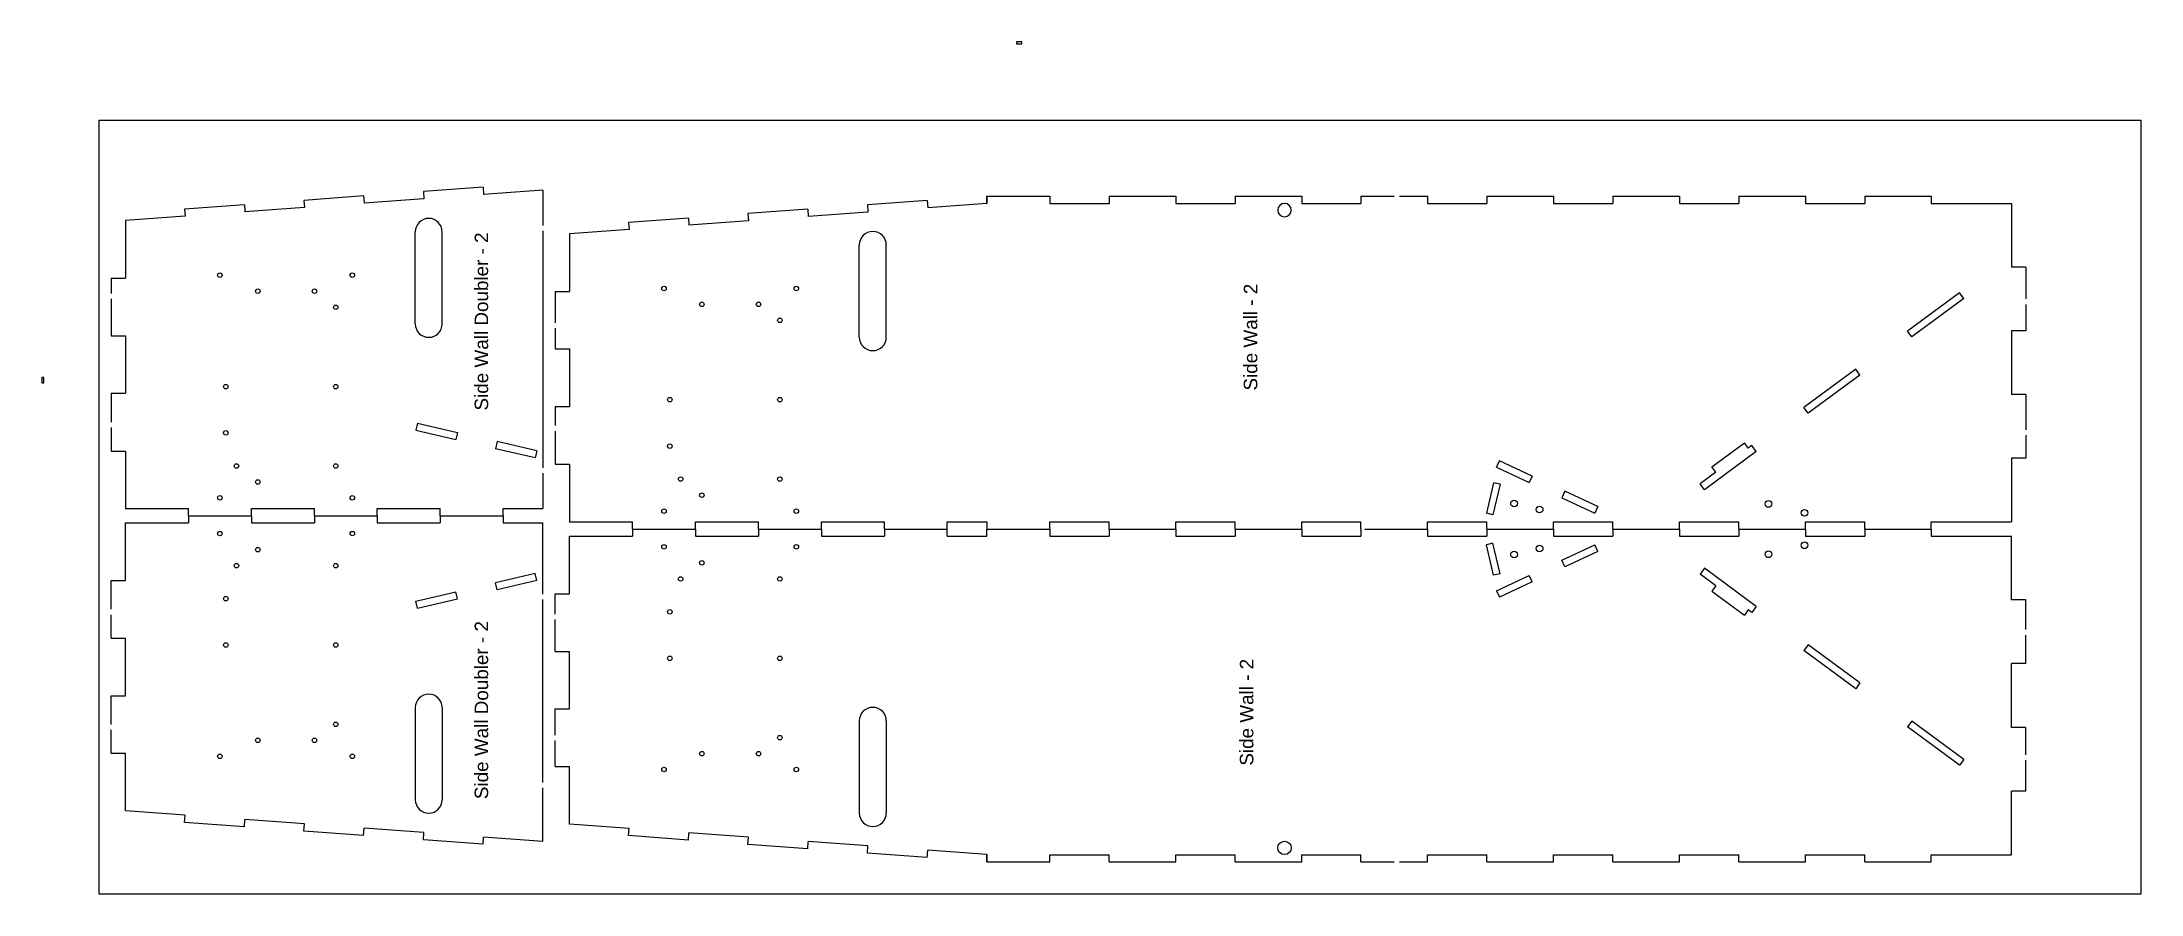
# Model space of a CAD drawing. Header units: millimetres. Extents: x -595 to -457, y 182 to 522.
# Drawn here: x -594.6 to -477.9, y 474.6 to 522 of the extents above; entities that cross this region are included whole.
import ezdxf

# ---------------------------------------------------------------- set-up
doc = ezdxf.new("R2010")
doc.units = ezdxf.units.MM
doc.header["$MEASUREMENT"] = 0
doc.layers.add('pic', color=7, linetype='Continuous')
doc.styles.get("Standard").update_dxf_attribs({"font": 'arial.ttf'})

msp = doc.modelspace()

# ---------------------------------------------------------------- texts
at = {"char_height": 0.75, "rotation": 90}
for s, insert, attachment_point in [('Side Wall Doubler - 2', (-570.54, 511.4), 3), ('Side Wall - 2', (-527.79, 508.55), 3), ('Side Wall Doubler - 2', (-570.54, 479.9), 1), ('Side Wall - 2', (-528.01, 481.76), 1)]:
    msp.add_mtext_dynamic_manual_height_columns(s, width=23.1831, gutter_width=1, heights=[0], dxfattribs=dict(at, insert=insert, attachment_point=attachment_point))

# ---------------------------------------------------------------- linework, layer by layer
at = {"color": 7, "linetype": 'Continuous', "lineweight": 25}
for p, q in [((-576.71, 513.43), (-580.03, 513.18)), ((-576.71, 513.43), (-576.68, 513.03)), ((-570.07, 513.91), (-573.39, 513.67)), ((-573.39, 513.67), (-573.36, 513.27)), ((-570.07, 513.91), (-570.04, 513.51)), ((-566.75, 513.75), (-570.04, 513.51)), ((-566.75, 513.75), (-566.75, 511.79)), ((-542.07, 513.41), (-542.07, 513.01)), ((-542.07, 513.41), (-538.57, 513.41)), ((-538.57, 513.41), (-538.57, 513.01)), ((-535.28, 513.41), (-535.28, 513.01)), ((-535.28, 513.41), (-531.57, 513.41)), ((-531.57, 513.41), (-531.57, 513.01)), ((-528.28, 513.41), (-528.28, 513.01)), ((-528.28, 513.41), (-524.57, 513.41)), ((-524.57, 513.41), (-524.57, 513.01)), ((-521.28, 513.41), (-521.28, 513.01)), ((-521.28, 513.41), (-519.43, 513.41)), ((-519.13, 513.41), (-517.58, 513.41)), ((-517.58, 513.41), (-517.58, 513.01)), ((-514.28, 513.41), (-514.28, 513.01)), ((-514.28, 513.41), (-510.58, 513.41)), ((-510.58, 513.41), (-510.58, 513.01)), ((-507.28, 513.41), (-507.28, 513.01)), ((-507.28, 513.41), (-503.58, 513.41)), ((-503.58, 513.41), (-503.58, 513.01)), ((-500.28, 513.41), (-500.28, 513.01)), ((-500.28, 513.41), (-496.58, 513.41)), ((-496.58, 513.41), (-496.58, 513.01)), ((-493.28, 513.41), (-493.28, 513.01)), ((-493.28, 513.41), (-489.58, 513.41)), ((-489.58, 513.41), (-489.58, 513.01)), ((-586.63, 512.3), (-589.95, 512.06)), ((-583.34, 512.94), (-586.66, 512.7)), ((-586.66, 512.7), (-586.63, 512.3)), ((-583.34, 512.94), (-583.32, 512.54)), ((-580, 512.79), (-583.32, 512.54)), ((-580.03, 513.18), (-580, 512.79)), ((-573.36, 513.27), (-576.68, 513.03)), ((-558.66, 512.2), (-561.98, 511.96)), ((-558.66, 512.2), (-558.64, 511.81)), ((-552.03, 512.69), (-555.35, 512.45)), ((-555.35, 512.45), (-555.32, 512.05)), ((-552.03, 512.69), (-552, 512.29)), ((-548.68, 512.53), (-552, 512.29)), ((-545.39, 513.17), (-548.71, 512.93)), ((-548.71, 512.93), (-548.68, 512.53)), ((-545.39, 513.17), (-545.36, 512.77)), ((-542.07, 513.01), (-545.36, 512.77)), ((-538.57, 513.01), (-535.28, 513.01)), ((-531.57, 513.01), (-528.28, 513.01)), ((-524.57, 513.01), (-521.28, 513.01)), ((-517.58, 513.01), (-514.28, 513.01)), ((-510.58, 513.01), (-507.28, 513.01)), ((-503.58, 513.01), (-500.28, 513.01)), ((-496.58, 513.01), (-493.28, 513.01)), ((-489.58, 513.01), (-485.13, 513.01)), ((-485.13, 513.01), (-485.13, 509.47)), ((-589.95, 512.06), (-589.95, 508.86)), ((-573.84, 506.32), (-573.84, 511.43)), ((-572.34, 506.32), (-572.34, 511.43)), ((-566.75, 511.49), (-566.75, 498.32)), ((-561.95, 511.56), (-565.27, 511.32)), ((-565.27, 511.32), (-565.27, 508.12)), ((-561.98, 511.96), (-561.95, 511.56)), ((-555.32, 512.05), (-558.64, 511.81)), ((-549.16, 505.58), (-549.16, 510.7)), ((-547.66, 505.58), (-547.66, 510.7)), ((-590.75, 508.86), (-590.75, 508)), ((-590.75, 508.86), (-589.95, 508.86)), ((-484.33, 509.47), (-485.13, 509.47)), ((-484.33, 509.47), (-484.33, 507.7)), ((-590.75, 507.7), (-590.75, 505.66)), ((-566.07, 508.12), (-566.07, 506.37)), ((-566.07, 508.12), (-565.27, 508.12)), ((-488.02, 508.04), (-490.9, 505.92)), ((-487.78, 507.72), (-490.66, 505.6)), ((-487.78, 507.72), (-488.02, 508.04)), ((-484.33, 507.4), (-484.33, 505.93)), ((-590.75, 505.66), (-589.95, 505.66)), ((-589.95, 505.66), (-589.95, 502.46)), ((-566.07, 506.07), (-566.07, 504.92)), ((-490.66, 505.6), (-490.9, 505.92)), ((-484.33, 505.93), (-485.13, 505.93)), ((-485.13, 505.93), (-485.13, 502.39)), ((-566.07, 504.92), (-565.27, 504.92)), ((-565.27, 504.92), (-565.27, 501.72)), ((-493.78, 503.79), (-496.67, 501.67)), ((-493.55, 503.47), (-496.43, 501.35)), ((-493.55, 503.47), (-493.78, 503.79)), ((-590.75, 502.46), (-590.75, 500.85)), ((-590.75, 502.46), (-589.95, 502.46)), ((-566.07, 501.72), (-566.07, 500.66)), ((-566.07, 501.72), (-565.27, 501.72)), ((-496.43, 501.35), (-496.67, 501.67)), ((-484.33, 502.39), (-485.13, 502.39)), ((-484.33, 502.39), (-484.33, 500.43)), ((-590.75, 500.55), (-590.75, 499.25)), ((-573.71, 500.79), (-573.8, 500.4)), ((-573.71, 500.79), (-571.5, 500.28)), ((-573.8, 500.4), (-571.59, 499.89)), ((-571.5, 500.28), (-571.59, 499.89)), ((-569.29, 499.77), (-569.38, 499.38)), ((-567.18, 498.87), (-569.38, 499.38)), ((-567.09, 499.26), (-569.29, 499.77)), ((-566.07, 500.36), (-566.07, 498.52)), ((-501.78, 498.37), (-499.97, 499.7)), ((-499.75, 499.4), (-499.97, 499.7)), ((-499.55, 499.55), (-499.75, 499.4)), ((-499.31, 499.23), (-499.55, 499.55)), ((-484.33, 500.13), (-484.33, 498.85)), ((-590.75, 499.25), (-589.95, 499.25)), ((-589.95, 499.25), (-589.95, 496.05)), ((-567.09, 499.26), (-567.18, 498.87)), ((-566.07, 498.52), (-565.27, 498.52)), ((-565.27, 498.52), (-565.27, 495.31)), ((-513.75, 498.35), (-513.58, 498.71)), ((-513.75, 498.35), (-511.93, 497.5)), ((-511.76, 497.86), (-513.58, 498.71)), ((-499.31, 499.23), (-502.19, 497.1)), ((-501.56, 498.07), (-501.78, 498.37)), ((-484.33, 498.85), (-485.13, 498.85)), ((-485.13, 498.85), (-485.13, 495.31)), ((-566.75, 498.02), (-566.75, 496.05)), ((-513.92, 497.49), (-514.31, 495.79)), ((-513.55, 497.41), (-513.95, 495.7)), ((-513.55, 497.41), (-513.92, 497.49)), ((-511.76, 497.86), (-511.93, 497.5)), ((-509.94, 497.01), (-510.11, 496.65)), ((-508.12, 496.16), (-509.94, 497.01)), ((-501.56, 498.07), (-502.43, 497.42)), ((-502.19, 497.1), (-502.43, 497.42)), ((-589.95, 496.05), (-586.45, 496.05)), ((-586.45, 495.65), (-586.45, 496.05)), ((-582.95, 496.05), (-579.45, 496.05)), ((-582.95, 495.65), (-582.95, 496.05)), ((-579.45, 495.65), (-579.45, 496.05)), ((-575.95, 496.05), (-572.45, 496.05)), ((-575.95, 495.65), (-575.95, 496.05)), ((-572.45, 495.65), (-572.45, 496.05)), ((-568.95, 496.05), (-566.75, 496.05)), ((-568.95, 495.65), (-568.95, 496.05)), ((-510.11, 496.65), (-508.29, 495.8)), ((-508.12, 496.16), (-508.29, 495.8)), ((-589.95, 495.25), (-586.45, 495.25)), ((-589.95, 492.05), (-589.95, 495.25)), ((-586.45, 495.65), (-582.95, 495.65)), ((-586.45, 495.65), (-586.45, 495.25)), ((-582.95, 495.65), (-582.95, 495.25)), ((-582.95, 495.25), (-579.45, 495.25)), ((-579.45, 495.65), (-575.95, 495.65)), ((-579.45, 495.65), (-579.45, 495.25)), ((-575.95, 495.65), (-575.95, 495.25)), ((-575.95, 495.25), (-572.45, 495.25)), ((-572.45, 495.65), (-568.95, 495.65)), ((-572.45, 495.65), (-572.45, 495.25)), ((-568.95, 495.65), (-568.95, 495.25)), ((-568.95, 495.25), (-566.75, 495.25)), ((-566.75, 491.3), (-566.75, 495.25)), ((-565.27, 495.31), (-561.77, 495.31)), ((-561.77, 494.91), (-561.77, 495.31)), ((-561.77, 494.91), (-558.27, 494.91)), ((-561.77, 494.91), (-561.77, 494.51)), ((-558.27, 495.31), (-554.77, 495.31)), ((-558.27, 494.91), (-558.27, 495.31)), ((-558.27, 494.91), (-558.27, 494.51)), ((-554.77, 494.91), (-554.77, 495.31)), ((-554.77, 494.91), (-551.27, 494.91)), ((-554.77, 494.91), (-554.77, 494.51)), ((-551.27, 495.31), (-547.77, 495.31)), ((-551.27, 494.91), (-551.27, 495.31)), ((-551.27, 494.91), (-551.27, 494.51)), ((-547.77, 494.91), (-547.77, 495.31)), ((-547.77, 494.91), (-544.27, 494.91)), ((-547.77, 494.91), (-547.77, 494.51)), ((-544.27, 495.31), (-542.07, 495.31)), ((-544.27, 494.51), (-544.27, 495.31)), ((-542.07, 495.31), (-542.07, 494.91)), ((-542.07, 494.91), (-538.57, 494.91)), ((-542.07, 494.51), (-542.07, 494.91)), ((-538.57, 495.31), (-535.28, 495.31)), ((-538.57, 494.91), (-538.57, 495.31)), ((-538.57, 494.91), (-538.57, 494.51)), ((-535.28, 494.91), (-535.28, 495.31)), ((-535.28, 494.91), (-531.57, 494.91)), ((-535.28, 494.91), (-535.28, 494.51)), ((-531.57, 495.31), (-528.28, 495.31)), ((-531.57, 494.91), (-531.57, 495.31)), ((-531.57, 494.91), (-531.57, 494.51)), ((-528.28, 494.91), (-528.28, 495.31)), ((-528.28, 494.91), (-524.57, 494.91)), ((-528.28, 494.91), (-528.28, 494.51)), ((-524.57, 495.31), (-521.28, 495.31)), ((-524.57, 494.91), (-524.57, 495.31)), ((-524.57, 494.91), (-524.57, 494.51)), ((-521.28, 494.91), (-521.28, 495.31)), ((-521.28, 494.91), (-521.28, 494.51)), ((-521.06, 494.91), (-517.58, 494.91)), ((-517.58, 495.31), (-514.28, 495.31)), ((-517.58, 494.91), (-517.58, 495.31)), ((-517.58, 494.91), (-517.58, 494.51)), ((-513.95, 495.7), (-514.31, 495.79)), ((-514.28, 494.91), (-514.28, 495.31)), ((-514.28, 494.91), (-510.58, 494.91)), ((-514.28, 494.91), (-514.28, 494.51)), ((-510.58, 495.31), (-507.28, 495.31)), ((-510.58, 494.91), (-510.58, 495.31)), ((-510.58, 494.91), (-510.58, 494.51)), ((-507.28, 494.91), (-507.28, 495.31)), ((-507.28, 494.91), (-503.58, 494.91)), ((-507.28, 494.91), (-507.28, 494.51)), ((-503.58, 495.31), (-500.28, 495.31)), ((-503.58, 494.91), (-503.58, 495.31)), ((-503.58, 494.91), (-503.58, 494.51)), ((-500.28, 494.91), (-500.28, 495.31)), ((-500.28, 494.91), (-496.58, 494.91)), ((-500.28, 494.91), (-500.28, 494.51)), ((-496.58, 495.31), (-493.28, 495.31)), ((-496.58, 494.91), (-496.58, 495.31)), ((-496.58, 494.91), (-496.58, 494.51)), ((-493.28, 494.91), (-493.28, 495.31)), ((-493.28, 494.91), (-489.58, 494.91)), ((-493.28, 494.91), (-493.28, 494.51)), ((-489.58, 495.31), (-485.13, 495.31)), ((-489.58, 494.91), (-489.58, 495.31)), ((-489.58, 494.91), (-489.58, 494.51)), ((-565.27, 494.51), (-561.77, 494.51)), ((-565.27, 491.31), (-565.27, 494.51)), ((-558.27, 494.51), (-554.77, 494.51)), ((-551.27, 494.51), (-547.77, 494.51)), ((-544.27, 494.51), (-542.07, 494.51)), ((-538.57, 494.51), (-535.28, 494.51)), ((-531.57, 494.51), (-528.28, 494.51)), ((-524.57, 494.51), (-521.28, 494.51)), ((-517.58, 494.51), (-514.28, 494.51)), ((-513.95, 494.12), (-514.31, 494.04)), ((-513.92, 492.34), (-514.31, 494.04)), ((-513.55, 492.42), (-513.95, 494.12)), ((-510.58, 494.51), (-507.28, 494.51)), ((-510.11, 493.18), (-508.29, 494.03)), ((-508.12, 493.66), (-509.94, 492.82)), ((-508.12, 493.66), (-508.29, 494.03)), ((-503.58, 494.51), (-500.28, 494.51)), ((-496.58, 494.51), (-493.28, 494.51)), ((-489.58, 494.51), (-485.13, 494.51)), ((-485.13, 490.97), (-485.13, 494.51)), ((-567.18, 492.44), (-569.38, 491.93)), ((-567.09, 492.05), (-567.18, 492.44)), ((-513.55, 492.42), (-513.92, 492.34)), ((-513.75, 491.48), (-511.93, 492.33)), ((-511.76, 491.97), (-511.93, 492.33)), ((-509.94, 492.82), (-510.11, 493.18)), ((-502.19, 492.73), (-502.43, 492.4)), ((-501.56, 491.76), (-502.43, 492.4)), ((-499.31, 490.6), (-502.19, 492.73)), ((-590.75, 492.05), (-589.95, 492.05)), ((-590.75, 490.45), (-590.75, 492.05)), ((-573.8, 490.91), (-571.59, 491.42)), ((-571.5, 491.03), (-571.59, 491.42)), ((-569.29, 491.54), (-569.38, 491.93)), ((-567.09, 492.05), (-569.29, 491.54)), ((-566.07, 491.31), (-565.27, 491.31)), ((-566.07, 490.18), (-566.07, 491.31)), ((-513.75, 491.48), (-513.58, 491.12)), ((-511.76, 491.97), (-513.58, 491.12)), ((-501.56, 491.76), (-501.78, 491.46)), ((-501.78, 491.46), (-499.97, 490.13)), ((-590.75, 488.85), (-590.75, 490.15)), ((-573.71, 490.52), (-573.8, 490.91)), ((-573.71, 490.52), (-571.5, 491.03)), ((-566.75, 480.83), (-566.75, 491)), ((-499.75, 490.43), (-499.97, 490.13)), ((-499.55, 490.28), (-499.75, 490.43)), ((-499.31, 490.6), (-499.55, 490.28)), ((-484.33, 490.97), (-485.13, 490.97)), ((-484.33, 489.32), (-484.33, 490.97)), ((-590.75, 488.85), (-589.95, 488.85)), ((-589.95, 485.65), (-589.95, 488.85)), ((-566.07, 488.11), (-566.07, 489.88)), ((-484.33, 487.43), (-484.33, 489.02)), ((-566.07, 488.11), (-565.27, 488.11)), ((-565.27, 484.91), (-565.27, 488.11)), ((-496.43, 488.48), (-496.67, 488.16)), ((-493.78, 486.03), (-496.67, 488.16)), ((-493.55, 486.36), (-496.43, 488.48)), ((-485.13, 483.89), (-485.13, 487.43)), ((-484.33, 487.43), (-485.13, 487.43)), ((-590.75, 485.65), (-589.95, 485.65)), ((-590.75, 484.05), (-590.75, 485.65)), ((-493.55, 486.36), (-493.78, 486.03)), ((-573.84, 484.99), (-573.84, 479.87)), ((-572.34, 484.99), (-572.34, 479.87)), ((-566.07, 484.91), (-565.27, 484.91)), ((-566.07, 483.46), (-566.07, 484.91)), ((-549.16, 484.25), (-549.16, 479.13)), ((-547.66, 484.25), (-547.66, 479.13)), ((-490.66, 484.23), (-490.9, 483.91)), ((-487.78, 482.11), (-490.66, 484.23)), ((-590.75, 482.45), (-590.75, 483.75)), ((-566.07, 481.71), (-566.07, 483.16)), ((-488.02, 481.79), (-490.9, 483.91)), ((-484.33, 483.89), (-485.13, 483.89)), ((-484.33, 482.36), (-484.33, 483.89)), ((-590.75, 482.45), (-589.95, 482.45)), ((-589.95, 479.25), (-589.95, 482.45)), ((-487.78, 482.11), (-488.02, 481.79)), ((-484.33, 480.35), (-484.33, 482.06)), ((-566.07, 481.71), (-565.27, 481.71)), ((-565.27, 478.51), (-565.27, 481.71)), ((-566.75, 477.55), (-566.75, 480.53)), ((-485.13, 476.81), (-485.13, 480.35)), ((-484.33, 480.35), (-485.13, 480.35)), ((-586.63, 479), (-589.95, 479.25)), ((-586.66, 478.6), (-586.63, 479)), ((-583.34, 478.36), (-586.66, 478.6)), ((-583.34, 478.36), (-583.32, 478.76)), ((-580, 478.52), (-583.32, 478.76)), ((-580.03, 478.12), (-580, 478.52)), ((-561.95, 478.27), (-565.27, 478.51)), ((-576.71, 477.88), (-580.03, 478.12)), ((-576.71, 477.88), (-576.68, 478.28)), ((-573.36, 478.04), (-576.68, 478.28)), ((-573.39, 477.64), (-573.36, 478.04)), ((-570.07, 477.39), (-573.39, 477.64)), ((-570.07, 477.39), (-570.04, 477.79)), ((-566.75, 477.55), (-570.04, 477.79)), ((-561.98, 477.87), (-561.95, 478.27)), ((-558.66, 477.62), (-561.98, 477.87)), ((-558.66, 477.62), (-558.64, 478.02)), ((-555.32, 477.78), (-558.64, 478.02)), ((-555.35, 477.38), (-555.32, 477.78)), ((-552.03, 477.14), (-555.35, 477.38)), ((-552.03, 477.14), (-552, 477.54)), ((-548.68, 477.3), (-552, 477.54)), ((-548.71, 476.9), (-548.68, 477.3)), ((-545.39, 476.66), (-548.71, 476.9)), ((-545.39, 476.66), (-545.36, 477.06)), ((-542.07, 476.82), (-545.36, 477.06)), ((-542.07, 476.41), (-542.07, 476.82)), ((-542.07, 476.41), (-538.57, 476.41)), ((-538.57, 476.41), (-538.57, 476.81)), ((-538.57, 476.81), (-535.28, 476.81)), ((-535.28, 476.41), (-535.28, 476.81)), ((-535.28, 476.41), (-531.57, 476.41)), ((-531.57, 476.41), (-531.57, 476.81)), ((-531.57, 476.81), (-528.28, 476.81)), ((-528.28, 476.41), (-528.28, 476.81)), ((-528.28, 476.41), (-524.57, 476.41)), ((-524.57, 476.41), (-524.57, 476.81)), ((-524.57, 476.81), (-521.28, 476.81)), ((-521.28, 476.41), (-521.28, 476.81)), ((-521.28, 476.41), (-519.43, 476.41)), ((-519.13, 476.41), (-517.58, 476.41)), ((-517.58, 476.41), (-517.58, 476.81)), ((-517.58, 476.81), (-514.28, 476.81)), ((-514.28, 476.41), (-514.28, 476.81)), ((-514.28, 476.41), (-510.58, 476.41)), ((-510.58, 476.41), (-510.58, 476.81)), ((-510.58, 476.81), (-507.28, 476.81)), ((-507.28, 476.41), (-507.28, 476.81)), ((-507.28, 476.41), (-503.58, 476.41)), ((-503.58, 476.41), (-503.58, 476.81)), ((-503.58, 476.81), (-502.18, 476.81)), ((-501.78, 476.81), (-500.28, 476.81)), ((-500.28, 476.41), (-500.28, 476.81)), ((-500.28, 476.41), (-496.58, 476.41)), ((-496.58, 476.41), (-496.58, 476.81)), ((-496.58, 476.81), (-493.28, 476.81)), ((-493.28, 476.41), (-493.28, 476.81)), ((-493.28, 476.41), (-489.58, 476.41)), ((-489.58, 476.41), (-489.58, 476.81)), ((-489.58, 476.81), (-485.13, 476.81))]:
    msp.add_line(p, q, dxfattribs=at)
for p, q in [((-542.07, 513.01), (-542.07, 513.41)), ((-542.07, 476.82), (-542.07, 476.41)), ((-502.18, 476.81), (-501.78, 476.81))]:
    msp.add_line(p, q)
for points in [[(-540.43, 521.89), (-540.13, 521.89), (-540.13, 521.99), (-540.43, 521.99)], [(-594.59, 503.04), (-594.49, 503.04), (-594.49, 503.34), (-594.59, 503.34)]]:
    msp.add_lwpolyline(points, close=True)
for centre, radius in [((-584.7, 509.02), 0.125), ((-577.34, 509.02), 0.125), ((-582.59, 508.13), 0.125), ((-579.44, 508.13), 0.125), ((-560.02, 508.28), 0.125), ((-557.91, 507.4), 0.125), ((-554.76, 507.4), 0.125), ((-552.66, 508.28), 0.125), ((-578.26, 507.24), 0.125), ((-553.58, 506.51), 0.125), ((-584.37, 502.83), 0.125), ((-578.26, 502.83), 0.125), ((-559.69, 502.1), 0.125), ((-553.58, 502.1), 0.125), ((-584.37, 500.26), 0.125), ((-559.69, 499.52), 0.125), ((-583.78, 498.42), 0.125), ((-578.26, 498.42), 0.125), ((-582.59, 497.53), 0.125), ((-559.09, 497.69), 0.125), ((-553.58, 497.69), 0.125), ((-584.7, 496.65), 0.125), ((-577.34, 496.65), 0.125), ((-560.02, 495.91), 0.125), ((-557.91, 496.8), 0.125), ((-552.66, 495.91), 0.125), ((-512.77, 496.33), 0.188), ((-511.35, 496), 0.187), ((-498.63, 496.31), 0.188), ((-496.63, 495.81), 0.187), ((-584.7, 494.66), 0.125), ((-577.34, 494.66), 0.125), ((-582.59, 493.77), 0.125), ((-560.02, 493.92), 0.125), ((-552.66, 493.92), 0.125), ((-512.77, 493.5), 0.188), ((-511.35, 493.83), 0.187), ((-498.63, 493.51), 0.188), ((-496.63, 494.01), 0.187), ((-583.78, 492.88), 0.125), ((-578.26, 492.88), 0.125), ((-557.91, 493.03), 0.125), ((-584.37, 491.04), 0.125), ((-559.09, 492.14), 0.125), ((-553.58, 492.14), 0.125), ((-559.69, 490.31), 0.125), ((-584.37, 488.47), 0.125), ((-578.26, 488.47), 0.125), ((-559.69, 487.73), 0.125), ((-553.58, 487.73), 0.125), ((-578.26, 484.06), 0.125), ((-582.59, 483.17), 0.125), ((-579.44, 483.17), 0.125), ((-553.58, 483.32), 0.125), ((-584.7, 482.28), 0.125), ((-577.34, 482.28), 0.125), ((-557.91, 482.43), 0.125), ((-554.76, 482.43), 0.125), ((-560.02, 481.55), 0.125), ((-552.66, 481.55), 0.125)]:
    msp.add_circle(centre, radius, dxfattribs=at)
for centre, start, end in [((-573.09, 511.43), 0, 180), ((-548.41, 510.7), 0, 180), ((-573.09, 506.32), 180, 0), ((-548.41, 505.58), 180, 0), ((-573.09, 484.99), 0, 180), ((-548.41, 484.25), 0, 180), ((-573.09, 479.87), 180, 0), ((-548.41, 479.13), 180, 0)]:
    msp.add_arc(centre, 0.75, start, end, dxfattribs=at)
at = {"color": 7, "linetype": 'Continuous', "lineweight": 25, "extrusion": (0, 0, -1)}
msp.add_ellipse((-525.53, 512.64), major_axis=(-0.376, 0), ratio=0.997597, dxfattribs=at)
at = {"color": 7, "linetype": 'Continuous', "lineweight": 25}
msp.add_ellipse((-525.53, 477.19), major_axis=(-0.376, 0), ratio=0.997597, dxfattribs=at)
at = {"layer": 'pic', "color": 1}
msp.add_lwpolyline([(-591.42, 474.63), (-477.92, 474.63), (-477.92, 517.63), (-591.42, 517.63)], close=True, dxfattribs=at)

msp.set_redraw_order([(e.dxf.handle, doc.entitydb.next_handle()) for e in msp.query("TEXT MTEXT ATTDEF DIMENSION ARC_DIMENSION")])  # texts and dimensions are drawn at this point

doc.saveas('drawing.dxf')
